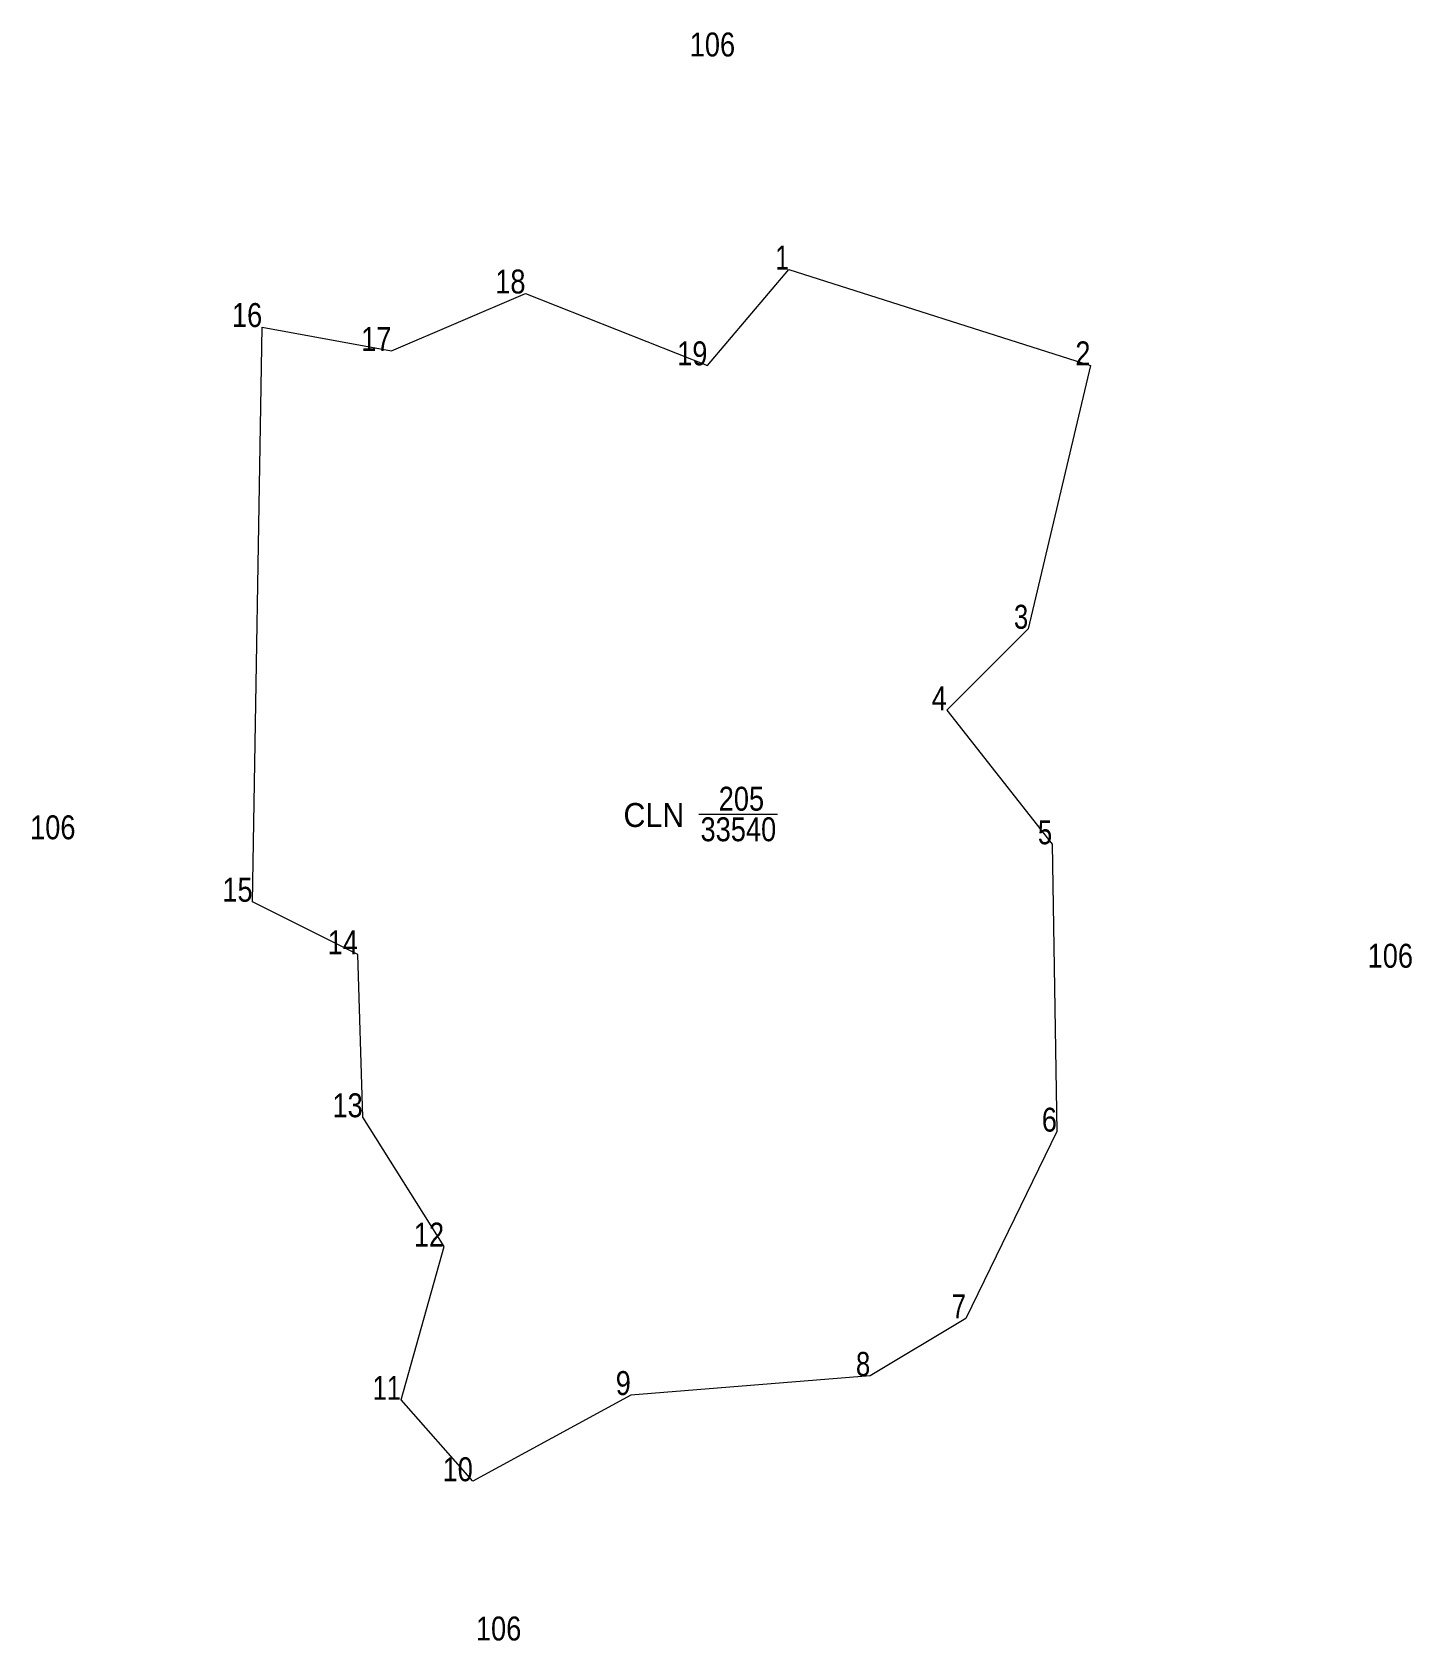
# Model space of a CAD drawing. Header units: metres. Extents: x 550257 to 552222, y 1816286 to 1817106.
# Drawn here: x 551934 to 552222.1, y 1816580.7 to 1816916.6 of the extents above; entities that cross this region are included whole.
import ezdxf
from ezdxf.enums import TextEntityAlignment as Align

# ---------------------------------------------------------------- set-up
doc = ezdxf.new("R2010")
doc.units = ezdxf.units.M
doc.header["$LTSCALE"] = 2
doc.linetypes.add('SHORT_DASHED', pattern=[2.7, 1.5, -1.2])
for name, color, linetype, lineweight in [('1', 7, 'SHORT_DASHED', 13), ('32', 7, 'Continuous', 13), ('63', 7, 'Continuous', 13)]:
    doc.layers.add(name, color=color, linetype=linetype, lineweight=lineweight)

msp = doc.modelspace()

# ---------------------------------------------------------------- texts
at = {"layer": '1'}
for s, width, p in [('205', 0.85, (552082.1, 1816754.01)), ('CLN', 0.95, (552063.815, 1816750.61)), ('33540', 0.85, (552081.46, 1816747.63))]:
    msp.add_text(s, height=5, dxfattribs=dict(at, width=width)).set_placement(p, align=Align.CENTER)
at = {"layer": '63', "width": 0.85}
for p in [(552076.04, 1816911.49), (551938.26, 1816748.04), (552217.64, 1816721.22), (552031.38, 1816580.75)]:
    msp.add_text('106', height=5, dxfattribs=at).set_placement(p, align=Align.CENTER)
at = {"layer": '63'}
for s, width, p in [(' 1', 0.75, (552092, 1816867)), (' 18', 0.85, (552037, 1816862)), (' 16', 0.85, (551982, 1816855)), (' 17', 0.85, (552009, 1816850)), (' 19', 0.85, (552075, 1816847)), (' 2', 0.85, (552155, 1816847)), (' 3', 0.8, (552142, 1816792)), (' 4', 0.85, (552125, 1816775)), (' 5', 0.8, (552147, 1816747)), (' 15', 0.85, (551980, 1816735)), (' 14', 0.85, (552002, 1816724)), (' 13', 0.85, (552003, 1816690)), (' 6', 0.85, (552148, 1816687)), (' 12', 0.85, (552020, 1816663)), (' 7', 0.8, (552129, 1816648)), (' 8', 0.8, (552109, 1816636)), (' 9', 0.85, (552059, 1816632)), (' 11', 0.8, (552011, 1816631)), (' 10', 0.85, (552026, 1816614))]:
    msp.add_text(s, height=5, dxfattribs=dict(at, width=width)).set_placement(p, align=Align.RIGHT)

# ---------------------------------------------------------------- linework, layer by layer
at = {"layer": '1', "linetype": 'Continuous'}
msp.add_lwpolyline([(552092, 1816867), (552155, 1816847), (552142, 1816792), (552125, 1816775), (552147, 1816747), (552148, 1816687), (552129, 1816648), (552109, 1816636), (552059, 1816632), (552026, 1816614), (552011, 1816631), (552020, 1816663), (552003, 1816690), (552002, 1816724), (551980, 1816735), (551982, 1816855), (552009, 1816850), (552037, 1816862), (552075, 1816847)], close=True, dxfattribs=at)
at = {"layer": '32'}
msp.add_lwpolyline([(552092, 1816867), (552155, 1816847), (552142, 1816792), (552125, 1816775), (552147, 1816747), (552148, 1816687), (552129, 1816648), (552109, 1816636), (552059, 1816632), (552026, 1816614), (552011, 1816631), (552020, 1816663), (552003, 1816690), (552002, 1816724), (551980, 1816735), (551982, 1816855), (552009, 1816850), (552037, 1816862), (552075, 1816847)], close=True, dxfattribs=at)
at = {"layer": '63'}
msp.add_line((552073.18, 1816753.3), (552089.62, 1816753.3), dxfattribs=at)

msp.set_redraw_order([(e.dxf.handle, doc.entitydb.next_handle()) for e in msp.query("TEXT MTEXT ATTDEF DIMENSION ARC_DIMENSION")])  # texts and dimensions are drawn at this point

doc.saveas('drawing.dxf')
